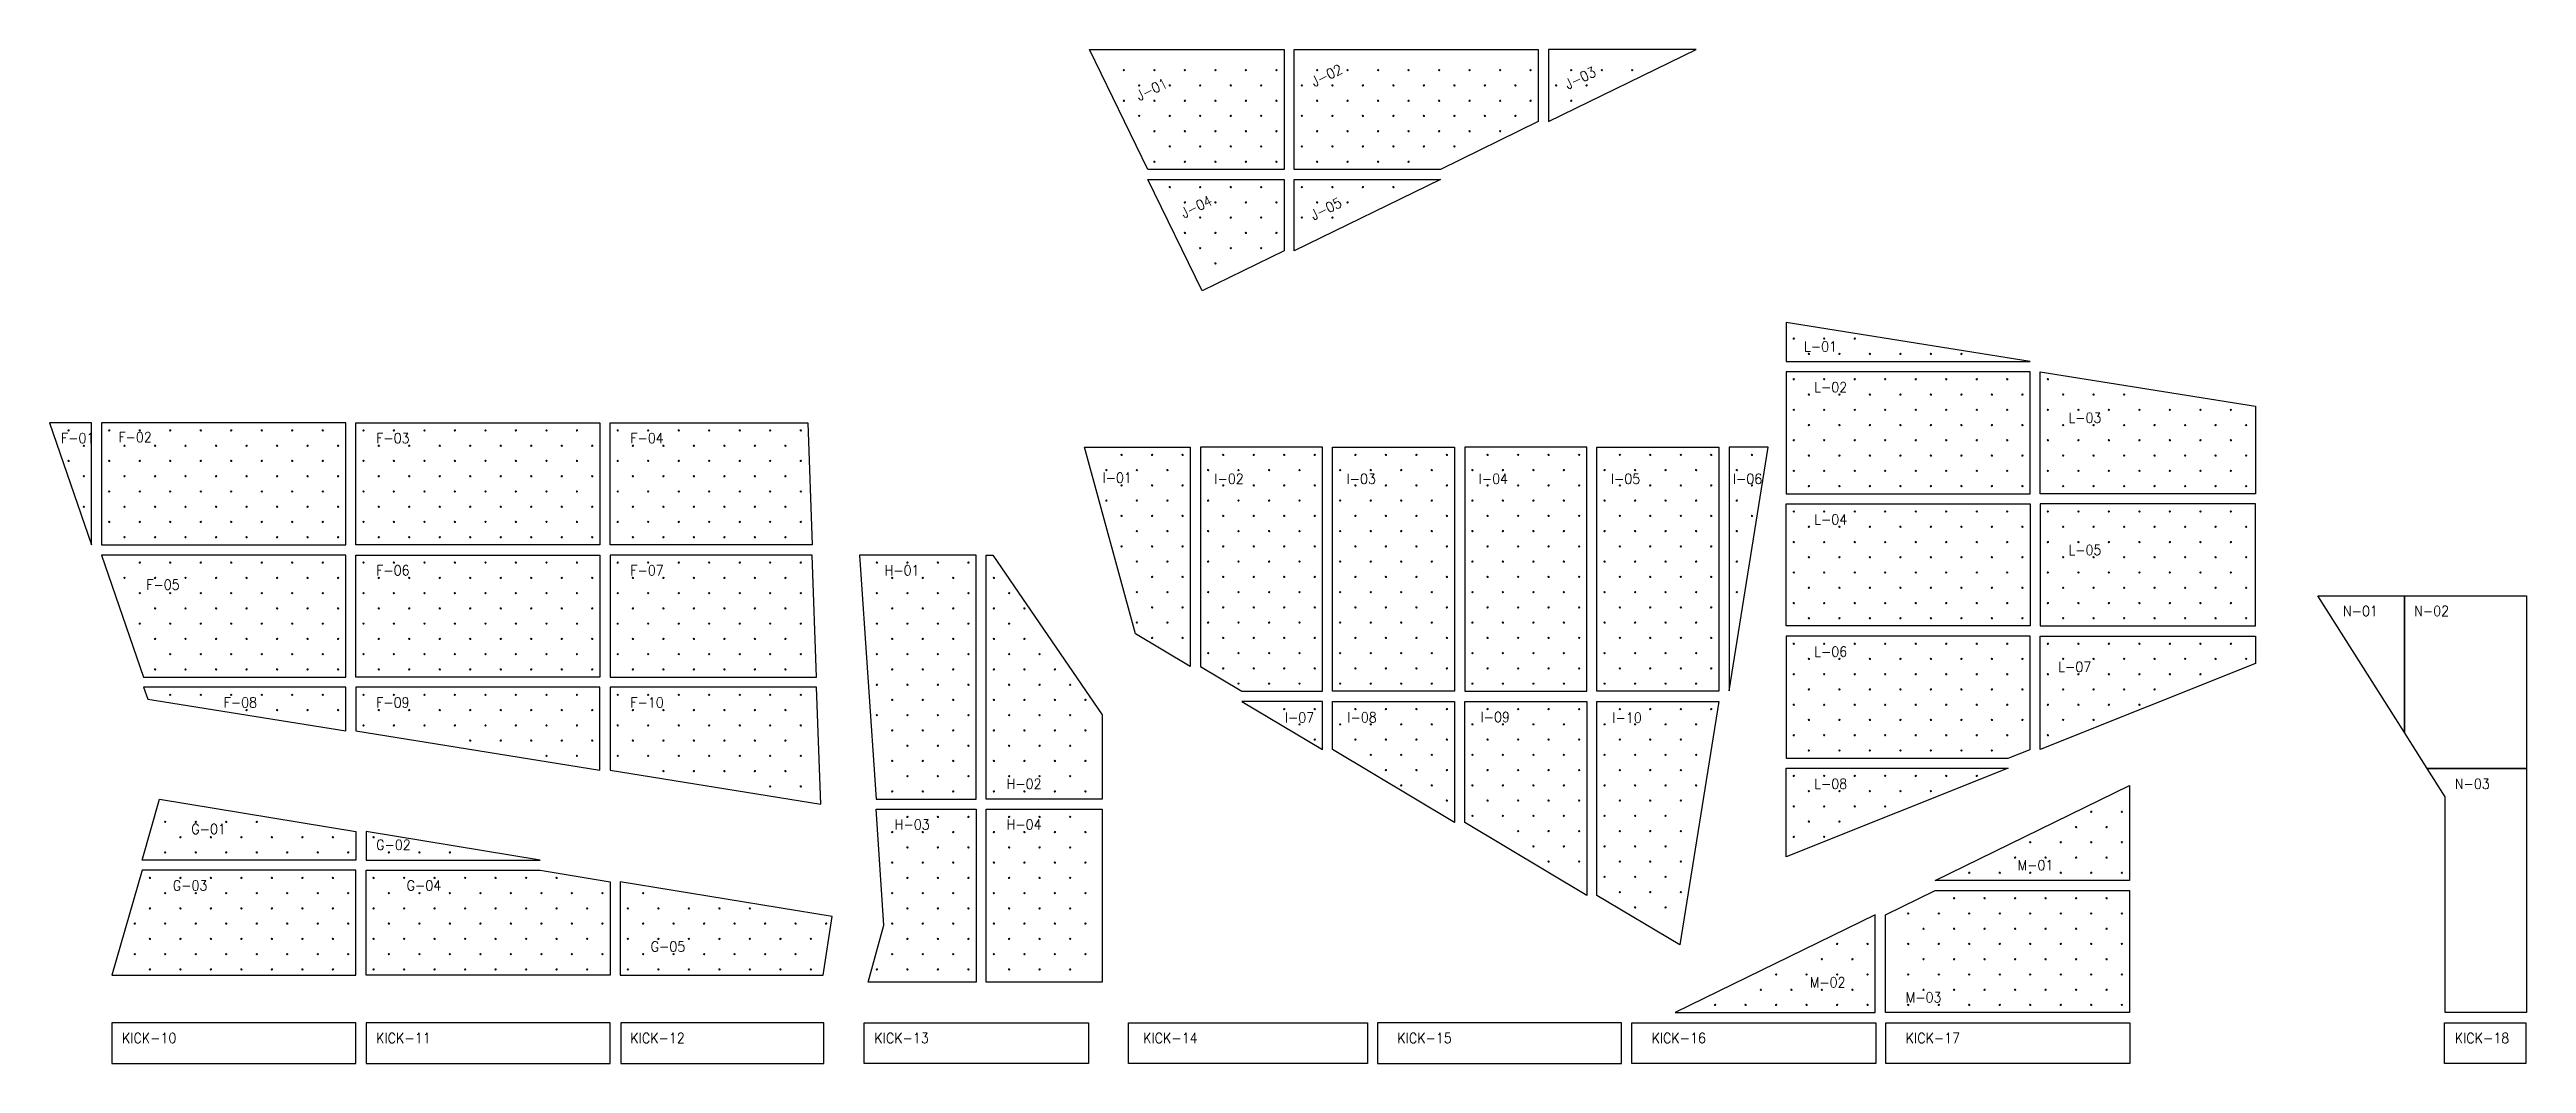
# Model space of a CAD drawing. Header units: millimetres. Extents: x -34000 to 11348, y -4000 to 5971.
# Drawn here: x -13012 to 11348, y -4000 to 5971 of the extents above; entities that cross this region are included whole.
import ezdxf

# ---------------------------------------------------------------- set-up
doc = ezdxf.new("R2010")
doc.units = ezdxf.units.MM
doc.layers.add('drilling', color=4, linetype='CONTINUOUS', lineweight=0)
doc.layers.add('Text', color=6, linetype='CONTINUOUS', lineweight=0)
doc.layers.add('Final', color=3, linetype='CONTINUOUS')
doc.styles.get("Standard").update_dxf_attribs({"font": 'standard'})

msp = doc.modelspace()

# ---------------------------------------------------------------- texts
at = {"layer": 'Text'}
for s, p in [('J-01', (-2294, 5464)), ('J-02', (-573, 5602)), ('J-03', (1922, 5576)), ('J-04', (-1855, 4310)), ('J-05', (-579, 4290))]:
    msp.add_text(s, height=100, rotation=26.0241, dxfattribs=at).set_placement(p)
for s, p in [('L-01', (4243, 3000)), ('L-02', (4343, 2600)), ('F-01', (-12900, 2100)), ('F-02', (-12335, 2109)), ('F-03', (-9800, 2100)), ('F-04', (-7300, 2100)), ('L-03', (6843, 2300)), ('I-01', (-2657, 1710)), ('I-02', (-1557, 1700)), ('I-03', (-257, 1700)), ('I-04', (1043, 1700)), ('I-05', (2343, 1700)), ('I-06', (3543, 1700)), ('L-04', (4343, 1300)), ('L-05', (6843, 1000)), ('F-05', (-12061, 659)), ('F-06', (-9800, 800)), ('F-07', (-7300, 800)), ('H-01', (-4800, 800)), ('N-01', (9543, 400)), ('N-02', (10243, 400)), ('L-06', (4343, 0)), ('L-07', (6743, -150)), ('F-08', (-11300, -500)), ('F-09', (-9800, -500)), ('F-10', (-7300, -500)), ('I-07', (-864, -648)), ('I-08', (-249, -646)), ('I-09', (1061, -643)), ('I-10', (2358, -650)), ('H-02', (-3600, -1300)), ('L-08', (4343, -1300)), ('N-03', (10643, -1300)), ('G-01', (-11618, -1744)), ('H-03', (-4700, -1700)), ('H-04', (-3600, -1700)), ('G-02', (-9800, -1900)), ('M-01', (6343, -2100)), ('G-03', (-11800, -2300)), ('G-04', (-9500, -2300)), ('G-05', (-7100, -2900)), ('M-02', (4299, -3252)), ('M-03', (5243, -3400)), ('KICK-10', (-12300, -3800)), ('KICK-11', (-9800, -3800)), ('KICK-12', (-7300, -3800)), ('KICK-13', (-4900, -3800)), ('KICK-14', (-2257, -3800)), ('KICK-15', (243, -3800)), ('KICK-16', (2743, -3800)), ('KICK-17', (5243, -3800)), ('KICK-18', (10643, -3800))]:
    msp.add_text(s, height=100, dxfattribs=at).set_placement(p)

# ---------------------------------------------------------------- linework, layer by layer
at = {"layer": 'drilling'}
for centre in [(-2446, 5768), (-2296, 5618), (-2146, 5768), (-1996, 5618), (-1846, 5768), (-1696, 5618), (-1546, 5768), (-1396, 5618), (-1246, 5768), (-1096, 5618), (-946, 5768), (-696, 5618), (-546, 5768), (-396, 5618), (-246, 5768), (-96, 5618), (54, 5768), (204, 5618), (354, 5768), (504, 5618), (654, 5768), (804, 5618), (954, 5768), (1104, 5618), (1254, 5768), (1404, 5618), (1554, 5768), (1804, 5618), (1954, 5768), (2104, 5618), (2254, 5768), (2554, 5768), (-2446, 5468), (-2146, 5468), (-1846, 5468), (-1546, 5468), (-1246, 5468), (-946, 5468), (-546, 5468), (-246, 5468), (54, 5468), (354, 5468), (654, 5468), (954, 5468), (1254, 5468), (1554, 5468), (1954, 5468), (-2296, 5318), (-2146, 5168), (-1996, 5318), (-1846, 5168), (-1696, 5318), (-1546, 5168), (-1396, 5318), (-1246, 5168), (-1096, 5318), (-946, 5168), (-696, 5318), (-546, 5168), (-396, 5318), (-246, 5168), (-96, 5318), (54, 5168), (204, 5318), (354, 5168), (504, 5318), (654, 5168), (804, 5318), (954, 5168), (1104, 5318), (1254, 5168), (1404, 5318), (-2146, 4868), (-1996, 5018), (-1846, 4868), (-1696, 5018), (-1546, 4868), (-1396, 5018), (-1246, 4868), (-1096, 5018), (-946, 4868), (-696, 5018), (-546, 4868), (-396, 5018), (-246, 4868), (-96, 5018), (54, 4868), (204, 5018), (354, 4868), (504, 5018), (804, 5018), (-1996, 4618), (-1846, 4468), (-1696, 4618), (-1546, 4468), (-1396, 4618), (-1246, 4468), (-1096, 4618), (-946, 4468), (-696, 4618), (-546, 4468), (-396, 4618), (-246, 4468), (-96, 4618), (204, 4618), (-1846, 4168), (-1696, 4318), (-1546, 4168), (-1396, 4318), (-1246, 4168), (-1096, 4318), (-946, 4168), (-696, 4318), (-396, 4318), (-1696, 4018), (-1396, 4018), (-1096, 4018), (-1546, 3868), (4141, 3128), (4291, 2978), (4441, 3128), (4591, 2978), (4741, 3128), (4891, 2978), (5191, 2978), (5491, 2978), (5791, 2978), (4141, 2728), (4441, 2728), (4741, 2728), (5041, 2728), (5341, 2728), (5641, 2728), (5941, 2728), (6241, 2728), (6641, 2728), (4291, 2578), (4591, 2578), (4891, 2578), (5191, 2578), (5491, 2578), (5791, 2578), (6091, 2578), (6391, 2578), (6791, 2578), (7091, 2578), (7391, 2578), (-12825, 2225), (-12425, 2225), (-12125, 2225), (-11825, 2225), (-11525, 2225), (-11225, 2225), (-10925, 2225), (-10625, 2225), (-10325, 2225), (-9925, 2225), (-9625, 2225), (-9325, 2225), (-9025, 2225), (-8725, 2225), (-8425, 2225), (-8125, 2225), (-7825, 2225), (-7425, 2225), (-7125, 2225), (-6825, 2225), (-6525, 2225), (-6225, 2225), (-5925, 2225), (-5625, 2225), (4141, 2428), (4291, 2278), (4441, 2428), (4591, 2278), (4741, 2428), (4891, 2278), (5041, 2428), (5191, 2278), (5341, 2428), (5491, 2278), (5641, 2428), (5791, 2278), (5941, 2428), (6091, 2278), (6241, 2428), (6391, 2278), (6641, 2428), (6791, 2278), (6941, 2428), (7091, 2278), (7241, 2428), (7391, 2278), (7541, 2428), (7691, 2278), (7841, 2428), (7991, 2278), (8141, 2428), (8291, 2278), (8441, 2428), (8591, 2278), (-12675, 2075), (-12275, 2075), (-11975, 2075), (-11675, 2075), (-11375, 2075), (-11075, 2075), (-10775, 2075), (-10475, 2075), (-10175, 2075), (-9775, 2075), (-9475, 2075), (-9175, 2075), (-8875, 2075), (-8575, 2075), (-8275, 2075), (-7975, 2075), (-7675, 2075), (-7275, 2075), (-6975, 2075), (-6675, 2075), (-6375, 2075), (-6075, 2075), (-5775, 2075), (-2469, 1985), (-2169, 1985), (-1869, 1985), (-1469, 1985), (-1169, 1985), (-869, 1985), (-569, 1985), (-169, 1985), (131, 1985), (431, 1985), (731, 1985), (1131, 1985), (1431, 1985), (1731, 1985), (2031, 1985), (2431, 1985), (2731, 1985), (3031, 1985), (3331, 1985), (3731, 1985), (4141, 2128), (4291, 1978), (4441, 2128), (4591, 1978), (4741, 2128), (4891, 1978), (5041, 2128), (5191, 1978), (5341, 2128), (5491, 1978), (5641, 2128), (5791, 1978), (5941, 2128), (6091, 1978), (6241, 2128), (6391, 1978), (6641, 2128), (6791, 1978), (6941, 2128), (7091, 1978), (7241, 2128), (7391, 1978), (7541, 2128), (7691, 1978), (7841, 2128), (7991, 1978), (8141, 2128), (8291, 1978), (8441, 2128), (8591, 1978), (-12825, 1925), (-12675, 1775), (-12425, 1925), (-12275, 1775), (-12125, 1925), (-11975, 1775), (-11825, 1925), (-11675, 1775), (-11525, 1925), (-11375, 1775), (-11225, 1925), (-11075, 1775), (-10925, 1925), (-10775, 1775), (-10625, 1925), (-10475, 1775), (-10325, 1925), (-10175, 1775), (-9925, 1925), (-9775, 1775), (-9625, 1925), (-9475, 1775), (-9325, 1925), (-9175, 1775), (-9025, 1925), (-8875, 1775), (-8725, 1925), (-8575, 1775), (-8425, 1925), (-8275, 1775), (-8125, 1925), (-7975, 1775), (-7825, 1925), (-7675, 1775), (-7425, 1925), (-7275, 1775), (-7125, 1925), (-6975, 1775), (-6825, 1925), (-6675, 1775), (-6525, 1925), (-6375, 1775), (-6225, 1925), (-6075, 1775), (-5925, 1925), (-5775, 1775), (-5625, 1925), (-2619, 1835), (-2319, 1835), (-2019, 1835), (-1619, 1835), (-1319, 1835), (-1019, 1835), (-719, 1835), (-319, 1835), (-19, 1835), (281, 1835), (581, 1835), (981, 1835), (1281, 1835), (1581, 1835), (1881, 1835), (2281, 1835), (2581, 1835), (2881, 1835), (3181, 1835), (3581, 1835), (4141, 1828), (4441, 1828), (4741, 1828), (5041, 1828), (5341, 1828), (5641, 1828), (5941, 1828), (6241, 1828), (6641, 1828), (6941, 1828), (7241, 1828), (7541, 1828), (7841, 1828), (8141, 1828), (8441, 1828), (-12675, 1475), (-12425, 1625), (-12275, 1475), (-12125, 1625), (-11975, 1475), (-11825, 1625), (-11675, 1475), (-11525, 1625), (-11375, 1475), (-11225, 1625), (-11075, 1475), (-10925, 1625), (-10775, 1475), (-10625, 1625), (-10475, 1475), (-10325, 1625), (-10175, 1475), (-9925, 1625), (-9775, 1475), (-9625, 1625), (-9475, 1475), (-9325, 1625), (-9175, 1475), (-9025, 1625), (-8875, 1475), (-8725, 1625), (-8575, 1475), (-8425, 1625), (-8275, 1475), (-8125, 1625), (-7975, 1475), (-7825, 1625), (-7675, 1475), (-7425, 1625), (-7275, 1475), (-7125, 1625), (-6975, 1475), (-6825, 1625), (-6675, 1475), (-6525, 1625), (-6375, 1475), (-6225, 1625), (-6075, 1475), (-5925, 1625), (-5775, 1475), (-5625, 1625), (-2619, 1535), (-2469, 1685), (-2319, 1535), (-2169, 1685), (-2019, 1535), (-1869, 1685), (-1619, 1535), (-1469, 1685), (-1319, 1535), (-1169, 1685), (-1019, 1535), (-869, 1685), (-719, 1535), (-569, 1685), (-319, 1535), (-169, 1685), (-19, 1535), (131, 1685), (281, 1535), (431, 1685), (581, 1535), (731, 1685), (981, 1535), (1131, 1685), (1281, 1535), (1431, 1685), (1581, 1535), (1731, 1685), (1881, 1535), (2031, 1685), (2281, 1535), (2431, 1685), (2581, 1535), (2731, 1685), (2881, 1535), (3031, 1685), (3181, 1535), (3331, 1685), (3581, 1535), (3731, 1685), (4291, 1678), (4591, 1678), (4891, 1678), (5191, 1678), (5491, 1678), (5791, 1678), (6091, 1678), (6391, 1678), (6791, 1678), (7091, 1678), (7391, 1678), (7691, 1678), (7991, 1678), (8291, 1678), (8591, 1678), (-12425, 1325), (-12125, 1325), (-11825, 1325), (-11525, 1325), (-11225, 1325), (-10925, 1325), (-10625, 1325), (-10325, 1325), (-9925, 1325), (-9625, 1325), (-9325, 1325), (-9025, 1325), (-8725, 1325), (-8425, 1325), (-8125, 1325), (-7825, 1325), (-7425, 1325), (-7125, 1325), (-6825, 1325), (-6525, 1325), (-6225, 1325), (-5925, 1325), (-5625, 1325), (-2469, 1385), (-2319, 1235), (-2169, 1385), (-2019, 1235), (-1869, 1385), (-1619, 1235), (-1469, 1385), (-1319, 1235), (-1169, 1385), (-1019, 1235), (-869, 1385), (-719, 1235), (-569, 1385), (-319, 1235), (-169, 1385), (-19, 1235), (131, 1385), (281, 1235), (431, 1385), (581, 1235), (731, 1385), (981, 1235), (1131, 1385), (1281, 1235), (1431, 1385), (1581, 1235), (1731, 1385), (1881, 1235), (2031, 1385), (2281, 1235), (2431, 1385), (2581, 1235), (2731, 1385), (2881, 1235), (3031, 1385), (3181, 1235), (3331, 1385), (3581, 1235), (3731, 1385), (4141, 1428), (4291, 1278), (4441, 1428), (4591, 1278), (4741, 1428), (4891, 1278), (5041, 1428), (5191, 1278), (5341, 1428), (5491, 1278), (5641, 1428), (5791, 1278), (5941, 1428), (6091, 1278), (6241, 1428), (6391, 1278), (6641, 1428), (6791, 1278), (6941, 1428), (7091, 1278), (7241, 1428), (7391, 1278), (7541, 1428), (7691, 1278), (7841, 1428), (7991, 1278), (8141, 1428), (8291, 1278), (8441, 1428), (8591, 1278), (-12275, 1175), (-11975, 1175), (-11675, 1175), (-11375, 1175), (-11075, 1175), (-10775, 1175), (-10475, 1175), (-10175, 1175), (-9775, 1175), (-9475, 1175), (-9175, 1175), (-8875, 1175), (-8575, 1175), (-8275, 1175), (-7975, 1175), (-7675, 1175), (-7275, 1175), (-6975, 1175), (-6675, 1175), (-6375, 1175), (-6075, 1175), (-5775, 1175), (-2469, 1085), (-2169, 1085), (-1869, 1085), (-1469, 1085), (-1169, 1085), (-869, 1085), (-569, 1085), (-169, 1085), (131, 1085), (431, 1085), (731, 1085), (1131, 1085), (1431, 1085), (1731, 1085), (2031, 1085), (2431, 1085), (2731, 1085), (3031, 1085), (3331, 1085), (4141, 1128), (4291, 978), (4441, 1128), (4591, 978), (4741, 1128), (4891, 978), (5041, 1128), (5191, 978), (5341, 1128), (5491, 978), (5641, 1128), (5791, 978), (5941, 1128), (6091, 978), (6241, 1128), (6391, 978), (6641, 1128), (6791, 978), (6941, 1128), (7091, 978), (7241, 1128), (7391, 978), (7541, 1128), (7691, 978), (7841, 1128), (7991, 978), (8141, 1128), (8291, 978), (8441, 1128), (8591, 978), (-12275, 775), (-12125, 925), (-11975, 775), (-11825, 925), (-11675, 775), (-11525, 925), (-11375, 775), (-11225, 925), (-11075, 775), (-10925, 925), (-10775, 775), (-10625, 925), (-10475, 775), (-10325, 925), (-10175, 775), (-9925, 925), (-9775, 775), (-9625, 925), (-9475, 775), (-9325, 925), (-9175, 775), (-9025, 925), (-8875, 775), (-8725, 925), (-8575, 775), (-8425, 925), (-8275, 775), (-8125, 925), (-7975, 775), (-7825, 925), (-7675, 775), (-7425, 925), (-7275, 775), (-7125, 925), (-6975, 775), (-6825, 925), (-6675, 775), (-6525, 925), (-6375, 775), (-6225, 925), (-6075, 775), (-5925, 925), (-5775, 775), (-5625, 925), (-4875, 925), (-4725, 775), (-4575, 925), (-4425, 775), (-4275, 925), (-4125, 775), (-3975, 925), (-3725, 775), (-2319, 935), (-2169, 785), (-2019, 935), (-1869, 785), (-1619, 935), (-1469, 785), (-1319, 935), (-1169, 785), (-1019, 935), (-869, 785), (-719, 935), (-569, 785), (-319, 935), (-169, 785), (-19, 935), (131, 785), (281, 935), (431, 785), (581, 935), (731, 785), (981, 935), (1131, 785), (1281, 935), (1431, 785), (1581, 935), (1731, 785), (1881, 935), (2031, 785), (2281, 935), (2431, 785), (2581, 935), (2731, 785), (2881, 935), (3031, 785), (3181, 935), (3331, 785), (3581, 935), (4141, 828), (4441, 828), (4741, 828), (5041, 828), (5341, 828), (5641, 828), (5941, 828), (6241, 828), (6641, 828), (6941, 828), (7241, 828), (7541, 828), (7841, 828), (8141, 828), (8441, 828), (-12125, 625), (-11825, 625), (-11525, 625), (-11225, 625), (-10925, 625), (-10625, 625), (-10325, 625), (-9925, 625), (-9625, 625), (-9325, 625), (-9025, 625), (-8725, 625), (-8425, 625), (-8125, 625), (-7825, 625), (-7425, 625), (-7125, 625), (-6825, 625), (-6525, 625), (-6225, 625), (-5925, 625), (-5625, 625), (-4875, 625), (-4575, 625), (-4275, 625), (-3975, 625), (-3575, 625), (-2319, 635), (-2169, 485), (-2019, 635), (-1869, 485), (-1619, 635), (-1469, 485), (-1319, 635), (-1169, 485), (-1019, 635), (-869, 485), (-719, 635), (-569, 485), (-319, 635), (-169, 485), (-19, 635), (131, 485), (281, 635), (431, 485), (581, 635), (731, 485), (981, 635), (1131, 485), (1281, 635), (1431, 485), (1581, 635), (1731, 485), (1881, 635), (2031, 485), (2281, 635), (2431, 485), (2581, 635), (2731, 485), (2881, 635), (3031, 485), (3181, 635), (3331, 485), (3581, 635), (4141, 528), (4291, 678), (4441, 528), (4591, 678), (4741, 528), (4891, 678), (5041, 528), (5191, 678), (5341, 528), (5491, 678), (5641, 528), (5791, 678), (5941, 528), (6091, 678), (6241, 528), (6391, 678), (6641, 528), (6791, 678), (6941, 528), (7091, 678), (7241, 528), (7391, 678), (7541, 528), (7691, 678), (7841, 528), (7991, 678), (8141, 528), (8291, 678), (8441, 528), (8591, 678), (-12125, 325), (-11975, 475), (-11825, 325), (-11675, 475), (-11525, 325), (-11375, 475), (-11225, 325), (-11075, 475), (-10925, 325), (-10775, 475), (-10625, 325), (-10475, 475), (-10325, 325), (-10175, 475), (-9925, 325), (-9775, 475), (-9625, 325), (-9475, 475), (-9325, 325), (-9175, 475), (-9025, 325), (-8875, 475), (-8725, 325), (-8575, 475), (-8425, 325), (-8275, 475), (-8125, 325), (-7975, 475), (-7825, 325), (-7675, 475), (-7425, 325), (-7275, 475), (-7125, 325), (-6975, 475), (-6825, 325), (-6675, 475), (-6525, 325), (-6375, 475), (-6225, 325), (-6075, 475), (-5925, 325), (-5775, 475), (-5625, 325), (-4875, 325), (-4725, 475), (-4575, 325), (-4425, 475), (-4275, 325), (-4125, 475), (-3975, 325), (-3725, 475), (-3575, 325), (-3425, 475), (-2319, 335), (-2019, 335), (-1619, 335), (-1319, 335), (-1019, 335), (-719, 335), (-319, 335), (-19, 335), (281, 335), (581, 335), (981, 335), (1281, 335), (1581, 335), (1881, 335), (2281, 335), (2581, 335), (2881, 335), (3181, 335), (4291, 378), (4591, 378), (4891, 378), (5191, 378), (5491, 378), (5791, 378), (6091, 378), (6391, 378), (6791, 378), (7091, 378), (7391, 378), (7691, 378), (7991, 378), (8291, 378), (8591, 378), (-11975, 175), (-11825, 25), (-11675, 175), (-11525, 25), (-11375, 175), (-11225, 25), (-11075, 175), (-10925, 25), (-10775, 175), (-10625, 25), (-10475, 175), (-10325, 25), (-10175, 175), (-9925, 25), (-9775, 175), (-9625, 25), (-9475, 175), (-9325, 25), (-9175, 175), (-9025, 25), (-8875, 175), (-8725, 25), (-8575, 175), (-8425, 25), (-8275, 175), (-8125, 25), (-7975, 175), (-7825, 25), (-7675, 175), (-7425, 25), (-7275, 175), (-7125, 25), (-6975, 175), (-6825, 25), (-6675, 175), (-6525, 25), (-6375, 175), (-6225, 25), (-6075, 175), (-5925, 25), (-5775, 175), (-5625, 25), (-4875, 25), (-4725, 175), (-4575, 25), (-4425, 175), (-4275, 25), (-4125, 175), (-3975, 25), (-3725, 175), (-3575, 25), (-3425, 175), (-3275, 25), (-2169, 185), (-1869, 185), (-1619, 35), (-1469, 185), (-1319, 35), (-1169, 185), (-1019, 35), (-869, 185), (-719, 35), (-569, 185), (-319, 35), (-169, 185), (-19, 35), (131, 185), (281, 35), (431, 185), (581, 35), (731, 185), (981, 35), (1131, 185), (1281, 35), (1431, 185), (1581, 35), (1731, 185), (1881, 35), (2031, 185), (2281, 35), (2431, 185), (2581, 35), (2731, 185), (2881, 35), (3031, 185), (3181, 35), (3331, 185), (4141, 128), (4441, 128), (4741, 128), (5041, 128), (5341, 128), (5641, 128), (5941, 128), (6241, 128), (6641, 128), (6941, 128), (7241, 128), (7541, 128), (7841, 128), (8141, 128), (8441, 128), (-11975, -125), (-11675, -125), (-11375, -125), (-11075, -125), (-10775, -125), (-10475, -125), (-10175, -125), (-9775, -125), (-9475, -125), (-9175, -125), (-8875, -125), (-8575, -125), (-8275, -125), (-7975, -125), (-7675, -125), (-7275, -125), (-6975, -125), (-6675, -125), (-6375, -125), (-6075, -125), (-5775, -125), (-4725, -125), (-4425, -125), (-4125, -125), (-3725, -125), (-3425, -125), (-3125, -125), (-1469, -115), (-1169, -115), (-869, -115), (-569, -115), (-169, -115), (131, -115), (431, -115), (731, -115), (1131, -115), (1431, -115), (1731, -115), (2031, -115), (2431, -115), (2731, -115), (3031, -115), (3331, -115), (4141, -172), (4291, -22), (4441, -172), (4591, -22), (4741, -172), (4891, -22), (5041, -172), (5191, -22), (5341, -172), (5491, -22), (5641, -172), (5791, -22), (5941, -172), (6091, -22), (6241, -172), (6391, -22), (6641, -172), (6791, -22), (6941, -172), (7091, -22), (7241, -172), (7391, -22), (7541, -172), (7691, -22), (7841, -172), (7991, -22), (8141, -172), (8291, -22), (8591, -22), (-11825, -375), (-11525, -375), (-11225, -375), (-10925, -375), (-10625, -375), (-10325, -375), (-9925, -375), (-9625, -375), (-9325, -375), (-9025, -375), (-8725, -375), (-8425, -375), (-8125, -375), (-7825, -375), (-7425, -375), (-7125, -375), (-6825, -375), (-6525, -375), (-6225, -375), (-5925, -375), (-5625, -375), (-4875, -275), (-4725, -425), (-4575, -275), (-4425, -425), (-4275, -275), (-4125, -425), (-3975, -275), (-3725, -425), (-3575, -275), (-3425, -425), (-3275, -275), (-3125, -425), (-2975, -275), (-2825, -425), (-1319, -265), (-1019, -265), (-719, -265), (-319, -265), (-19, -265), (281, -265), (581, -265), (981, -265), (1281, -265), (1581, -265), (1881, -265), (2281, -265), (2581, -265), (2881, -265), (3181, -265), (4141, -472), (4291, -322), (4441, -472), (4591, -322), (4741, -472), (4891, -322), (5041, -472), (5191, -322), (5341, -472), (5491, -322), (5641, -472), (5791, -322), (5941, -472), (6091, -322), (6241, -472), (6391, -322), (6641, -472), (6791, -322), (6941, -472), (7091, -322), (7241, -472), (7391, -322), (7541, -472), (7691, -322), (-11075, -525), (-10775, -525), (-10475, -525), (-10175, -525), (-9925, -675), (-9775, -525), (-9625, -675), (-9475, -525), (-9325, -675), (-9175, -525), (-9025, -675), (-8875, -525), (-8725, -675), (-8575, -525), (-8425, -675), (-8275, -525), (-8125, -675), (-7975, -525), (-7825, -675), (-7675, -525), (-7425, -675), (-7275, -525), (-7125, -675), (-6975, -525), (-6825, -675), (-6675, -525), (-6525, -675), (-6375, -525), (-6225, -675), (-6075, -525), (-5925, -675), (-5775, -525), (-5625, -675), (-4875, -575), (-4725, -725), (-4575, -575), (-4425, -725), (-4275, -575), (-4125, -725), (-3975, -575), (-3725, -725), (-3575, -575), (-3425, -725), (-3275, -575), (-3125, -725), (-2975, -575), (-2825, -725), (-869, -515), (-719, -665), (-569, -515), (-319, -665), (-169, -515), (-19, -665), (131, -515), (281, -665), (431, -515), (581, -665), (731, -515), (981, -665), (1131, -515), (1281, -665), (1431, -515), (1581, -665), (1731, -515), (1881, -665), (2031, -515), (2281, -665), (2431, -515), (2581, -665), (2731, -515), (2881, -665), (3031, -515), (3181, -665), (3331, -515), (4291, -622), (4591, -622), (4891, -622), (5191, -622), (5491, -622), (5791, -622), (6091, -622), (6391, -622), (6791, -622), (7091, -622), (-8875, -825), (-8575, -825), (-8275, -825), (-8125, -975), (-7975, -825), (-7825, -975), (-7675, -825), (-7425, -975), (-7275, -825), (-7125, -975), (-6975, -825), (-6825, -975), (-6675, -825), (-6525, -975), (-6375, -825), (-6225, -975), (-6075, -825), (-5925, -975), (-5775, -825), (-5625, -975), (-4575, -875), (-4275, -875), (-3975, -875), (-3575, -875), (-3275, -875), (-2975, -875), (-569, -815), (-169, -815), (-19, -965), (131, -815), (281, -965), (431, -815), (581, -965), (731, -815), (981, -965), (1131, -815), (1281, -965), (1431, -815), (1581, -965), (1731, -815), (1881, -965), (2031, -815), (2281, -965), (2431, -815), (2581, -965), (2731, -815), (2881, -965), (3031, -815), (3181, -965), (4141, -772), (4291, -922), (4441, -772), (4591, -922), (4741, -772), (4891, -922), (5041, -772), (5191, -922), (5341, -772), (5491, -922), (5641, -772), (5791, -922), (5941, -772), (6091, -922), (6241, -772), (6641, -772), (-6975, -1125), (-6675, -1125), (-6375, -1125), (-6075, -1125), (-5775, -1125), (-4725, -1025), (-4575, -1175), (-4425, -1025), (-4275, -1175), (-4125, -1025), (-3975, -1175), (-3725, -1025), (-3575, -1175), (-3425, -1025), (-3275, -1175), (-3125, -1025), (-2975, -1175), (-2825, -1025), (131, -1115), (431, -1115), (731, -1115), (1131, -1115), (1431, -1115), (1731, -1115), (2031, -1115), (2431, -1115), (2731, -1115), (3031, -1115), (4141, -1172), (4441, -1172), (4741, -1172), (5041, -1172), (5341, -1172), (5641, -1172), (5941, -1172), (-5925, -1275), (-5625, -1275), (-4725, -1325), (-4425, -1325), (-4125, -1325), (-3725, -1325), (-3425, -1325), (-3125, -1325), (-2825, -1325), (281, -1265), (581, -1265), (731, -1415), (981, -1265), (1131, -1415), (1281, -1265), (1431, -1415), (1581, -1265), (1731, -1415), (1881, -1265), (2031, -1415), (2281, -1265), (2431, -1415), (2581, -1265), (2731, -1415), (2881, -1265), (3031, -1415), (3181, -1265), (4291, -1322), (4591, -1322), (4891, -1322), (5191, -1322), (5491, -1322), (-11875, -1625), (-11575, -1625), (-11275, -1625), (-10975, -1625), (-4575, -1575), (-4275, -1575), (-3975, -1575), (-3575, -1575), (-3275, -1575), (-2975, -1575), (981, -1565), (1281, -1565), (1581, -1565), (1881, -1565), (2281, -1565), (2581, -1565), (2881, -1565), (4141, -1472), (4291, -1622), (4441, -1472), (4591, -1622), (4741, -1472), (5041, -1472), (6918, -1675), (7068, -1525), (7218, -1675), (7368, -1525), (-11875, -1925), (-11725, -1775), (-11575, -1925), (-11425, -1775), (-11275, -1925), (-11125, -1775), (-10975, -1925), (-10825, -1775), (-10675, -1925), (-10525, -1775), (-10375, -1925), (-10225, -1775), (-10075, -1925), (-9825, -1775), (-9675, -1925), (-9375, -1925), (-9075, -1925), (-4725, -1725), (-4575, -1875), (-4425, -1725), (-4275, -1875), (-4125, -1725), (-3975, -1875), (-3725, -1725), (-3575, -1875), (-3425, -1725), (-3275, -1875), (-3125, -1725), (-2975, -1875), (-2825, -1725), (1431, -1715), (1581, -1865), (1731, -1715), (1881, -1865), (2031, -1715), (2281, -1865), (2431, -1715), (2581, -1865), (2731, -1715), (2881, -1865), (3031, -1715), (4141, -1772), (4441, -1772), (6468, -1825), (6768, -1825), (7068, -1825), (7368, -1825), (-12025, -2175), (-11725, -2175), (-11425, -2175), (-11125, -2175), (-10825, -2175), (-10525, -2175), (-10225, -2175), (-9825, -2175), (-9525, -2175), (-9225, -2175), (-8925, -2175), (-8625, -2175), (-8325, -2175), (-8025, -2175), (-4725, -2025), (-4575, -2175), (-4425, -2025), (-4275, -2175), (-4125, -2025), (-3975, -2175), (-3725, -2025), (-3575, -2175), (-3425, -2025), (-3275, -2175), (-3125, -2025), (-2975, -2175), (-2825, -2025), (1731, -2015), (2031, -2015), (2281, -2165), (2431, -2015), (2581, -2165), (2731, -2015), (2881, -2165), (3031, -2015), (5868, -2125), (6168, -2125), (6318, -1975), (6468, -2125), (6618, -1975), (6768, -2125), (6918, -1975), (7068, -2125), (7218, -1975), (7368, -2125), (-11875, -2325), (-11575, -2325), (-11275, -2325), (-10975, -2325), (-10675, -2325), (-10375, -2325), (-10075, -2325), (-9675, -2325), (-9375, -2325), (-9075, -2325), (-8775, -2325), (-8475, -2325), (-8175, -2325), (-7875, -2325), (-7575, -2325), (-7175, -2325), (-4725, -2325), (-4425, -2325), (-4125, -2325), (-3725, -2325), (-3425, -2325), (-3125, -2325), (-2825, -2325), (2431, -2315), (2731, -2315), (3031, -2315), (5718, -2375), (6018, -2375), (6318, -2375), (6618, -2375), (6918, -2375), (7218, -2375), (-12175, -2625), (-12025, -2475), (-11875, -2625), (-11725, -2475), (-11575, -2625), (-11425, -2475), (-11275, -2625), (-11125, -2475), (-10975, -2625), (-10825, -2475), (-10675, -2625), (-10525, -2475), (-10375, -2625), (-10225, -2475), (-10075, -2625), (-9825, -2475), (-9675, -2625), (-9525, -2475), (-9375, -2625), (-9225, -2475), (-9075, -2625), (-8925, -2475), (-8775, -2625), (-8625, -2475), (-8475, -2625), (-8325, -2475), (-8175, -2625), (-8025, -2475), (-7875, -2625), (-7725, -2475), (-7575, -2625), (-7325, -2475), (-7175, -2625), (-7025, -2475), (-6875, -2625), (-6725, -2475), (-6575, -2625), (-6425, -2475), (-6275, -2625), (-6125, -2475), (-5975, -2625), (-5675, -2625), (-5375, -2625), (-4725, -2625), (-4575, -2475), (-4425, -2625), (-4275, -2475), (-4125, -2625), (-3975, -2475), (-3725, -2625), (-3575, -2475), (-3425, -2625), (-3275, -2475), (-3125, -2625), (-2975, -2475), (-2825, -2625), (2581, -2465), (2881, -2465), (5268, -2525), (5418, -2675), (5568, -2525), (5718, -2675), (5868, -2525), (6018, -2675), (6168, -2525), (6318, -2675), (6468, -2525), (6618, -2675), (6768, -2525), (6918, -2675), (7068, -2525), (7218, -2675), (7368, -2525), (-12175, -2925), (-12025, -2775), (-11875, -2925), (-11725, -2775), (-11575, -2925), (-11425, -2775), (-11275, -2925), (-11125, -2775), (-10975, -2925), (-10825, -2775), (-10675, -2925), (-10525, -2775), (-10375, -2925), (-10225, -2775), (-10075, -2925), (-9825, -2775), (-9675, -2925), (-9525, -2775), (-9375, -2925), (-9225, -2775), (-9075, -2925), (-8925, -2775), (-8775, -2925), (-8625, -2775), (-8475, -2925), (-8325, -2775), (-8175, -2925), (-8025, -2775), (-7875, -2925), (-7725, -2775), (-7575, -2925), (-7325, -2775), (-7175, -2925), (-7025, -2775), (-6875, -2925), (-6725, -2775), (-6575, -2925), (-6425, -2775), (-6275, -2925), (-6125, -2775), (-5975, -2925), (-5825, -2775), (-5675, -2925), (-5525, -2775), (-4725, -2925), (-4575, -2775), (-4425, -2925), (-4275, -2775), (-4125, -2925), (-3975, -2775), (-3725, -2925), (-3575, -2775), (-3425, -2925), (-3275, -2775), (-3125, -2925), (-2975, -2775), (-2825, -2925), (4568, -2825), (4868, -2825), (5268, -2825), (5568, -2825), (5868, -2825), (6168, -2825), (6468, -2825), (6768, -2825), (7068, -2825), (7368, -2825), (-12025, -3075), (-11725, -3075), (-11425, -3075), (-11125, -3075), (-10825, -3075), (-10525, -3075), (-10225, -3075), (-9825, -3075), (-9525, -3075), (-9225, -3075), (-8925, -3075), (-8625, -3075), (-8325, -3075), (-8025, -3075), (-7725, -3075), (-7325, -3075), (-7025, -3075), (-6725, -3075), (-6425, -3075), (-6125, -3075), (-5825, -3075), (-5525, -3075), (-4875, -3075), (-4575, -3075), (-4275, -3075), (-3975, -3075), (-3575, -3075), (-3275, -3075), (-2975, -3075), (3968, -3125), (4268, -3125), (4418, -2975), (4568, -3125), (4718, -2975), (4868, -3125), (5268, -3125), (5418, -2975), (5568, -3125), (5718, -2975), (5868, -3125), (6018, -2975), (6168, -3125), (6318, -2975), (6468, -3125), (6618, -2975), (6768, -3125), (6918, -2975), (7068, -3125), (7218, -2975), (7368, -3125), (3818, -3275), (4118, -3275), (4418, -3275), (4718, -3275), (5418, -3275), (5718, -3275), (6018, -3275), (6318, -3275), (6618, -3275), (6918, -3275), (7218, -3275), (3368, -3425), (3668, -3425), (3968, -3425), (4268, -3425), (4568, -3425), (4868, -3425), (5268, -3425), (5568, -3425), (5868, -3425), (6168, -3425), (6468, -3425), (6768, -3425), (7068, -3425), (7368, -3425)]:
    msp.add_circle(centre, 6.5, dxfattribs=at)
at = {"layer": 'Final', "linetype": 'CONTINUOUS', "lineweight": -3}
for p, q in [((-12500, 2300), (-12500, 1100)), ((-10000, 2300), (-7600, 2300))]:
    msp.add_line(p, q, dxfattribs=at)
at = {"layer": 'Final'}
for points in [[(-2785, 5971), (-871, 5971), (-871, 4793), (-2210, 4793)], [(1629, 5262), (668, 4793), (-771, 4793), (-771, 5971), (1629, 5971)], [(3181, 5971), (1729, 5971), (1729, 5262)], [(-1675, 3598), (-2210, 4693), (-871, 4693), (-871, 3990)], [(-771, 3990), (-771, 4693), (668, 4693)], [(4066, 2903), (6466, 2903), (4066, 3288)], [(6466, 2803), (4066, 2803), (4066, 1603), (6466, 1603)], [(6566, 1603), (6566, 2803), (8684, 2464), (8684, 1603)], [(-13012, 2300), (-12600, 1100), (-12600, 2300)], [(-10100, 2300), (-12500, 2300), (-12500, 1100), (-10100, 1100)], [(-10000, 2300), (-7600, 2300), (-7600, 1100), (-10000, 1100)], [(-7500, 2300), (-5556, 2300), (-5513, 1100), (-7500, 1100)], [(-2834, 2060), (-1794, 2060), (-1794, -97), (-2333, 224)], [(-494, -340), (-494, 2060), (-1694, 2060), (-1694, -97), (-1288, -340)], [(-394, 2060), (806, 2060), (806, -340), (-394, -340)], [(2106, 2060), (906, 2060), (906, -340), (2106, -340)], [(2206, -340), (2206, 2060), (3406, 2060), (3406, -335), (3405, -340)], [(3890, 2060), (3506, 2060), (3506, -335)], [(4066, 1503), (6466, 1503), (6466, 303), (4066, 303)], [(8684, 1503), (6566, 1503), (6566, 303), (8684, 303)], [(-12088, -200), (-10100, -200), (-10100, 1000), (-12500, 1000)], [(-10000, 1000), (-7600, 1000), (-7600, -200), (-10000, -200)], [(-7500, 1000), (-7500, -200), (-5469, -200), (-5513, 1000)], [(-5048, 1000), (-4884, -1400), (-3900, -1400), (-3900, 1000)], [(-3800, 1000), (-3734, 1000), (-2659, -570), (-2659, -1400), (-3800, -1400)], [(9295, 600), (10148, 600), (10148, -745)], [(11348, -1100), (10372, -1100), (10148, -745), (10148, 600), (11348, 600)], [(6466, -911), (6466, 203), (4066, 203), (4066, -997), (6251, -997)], [(8684, 203), (8684, -66), (6566, -911), (6566, 203)], [(-12047, -417), (-10100, -730), (-10100, -300), (-12088, -300)], [(-10000, -300), (-10000, -730), (-7600, -1116), (-7600, -300)], [(-7500, -1116), (-5427, -1449), (-5469, -300), (-7500, -300)], [(-494, -914), (-494, -440), (-1288, -440)], [(-394, -440), (806, -440), (806, -1631), (-394, -914)], [(906, -440), (2106, -440), (2106, -2348), (906, -1631)], [(2206, -440), (3405, -440), (3021, -2835), (2206, -2348)], [(4066, -1969), (4066, -1097), (6251, -1097)], [(10372, -1100), (11348, -1100), (11348, -3500), (10548, -3500), (10548, -1377)], [(-10000, -1718), (-10000, -2000), (-12103, -2000), (-11930, -1400)], [(7443, -2200), (5534, -2200), (7444, -1268)], [(-4963, -3200), (-4807, -2641), (-4884, -1500), (-3900, -1500), (-3900, -3200)], [(-2659, -3200), (-3800, -3200), (-3800, -1500), (-2659, -1500)], [(-9900, -2000), (-8186, -2000), (-9900, -1718)], [(-10000, -3133), (-10000, -2100), (-12103, -2100), (-12401, -3133)], [(-8186, -2100), (-7500, -2213), (-7500, -3133), (-9900, -3133), (-9900, -2100)], [(-7400, -3133), (-5404, -3133), (-5314, -2556), (-7400, -2213)], [(5534, -2300), (7443, -2300), (7443, -3500), (5043, -3500), (5043, -2540)], [(4943, -2540), (2976, -3500), (4943, -3500)], [(-10000, -3600), (-12400, -3600), (-12400, -4000), (-10000, -4000)], [(-7500, -3600), (-9900, -3600), (-9900, -4000), (-7500, -4000)], [(-5399, -3600), (-7395, -3600), (-7395, -4000), (-5399, -4000)], [(-5000, -3600), (-2796, -3600), (-2796, -4000), (-5000, -4000)], [(-2400, -3600), (-52, -3600), (-52, -4000), (-2400, -4000)], [(48, -4000), (2448, -4000), (2448, -3600), (48, -3600)], [(2548, -3600), (4948, -3600), (4948, -4000), (2548, -4000)], [(5048, -3600), (7448, -3600), (7448, -4000), (5048, -4000)], [(10543, -3600), (11343, -3600), (11343, -4000), (10543, -4000)]]:
    msp.add_lwpolyline(points, close=True, dxfattribs=at)

msp.set_redraw_order([(e.dxf.handle, doc.entitydb.next_handle()) for e in msp.query("TEXT MTEXT ATTDEF DIMENSION ARC_DIMENSION")])  # texts and dimensions are drawn at this point

doc.saveas('drawing.dxf')
